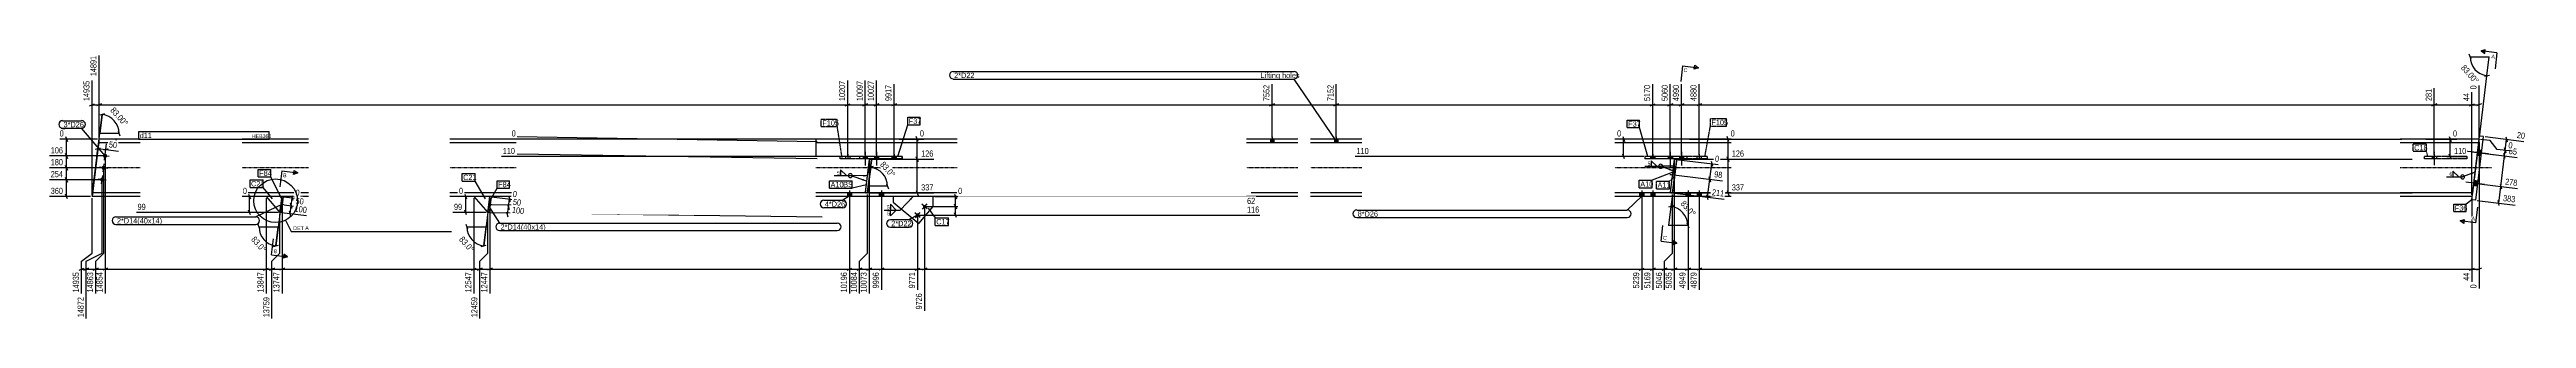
# Model space of a CAD drawing. Header units: millimetres. Extents: x 23 to 84434, y 8 to 4893.
# Drawn here: x 23 to 15521, y 23 to 1709 of the extents above; entities that cross this region are included whole.
import ezdxf

# ---------------------------------------------------------------- set-up
doc = ezdxf.new("R2010")
doc.units = ezdxf.units.MM
doc.linetypes.add('DXK_LINE_DOT2', pattern=[3.9198, 1.9599, -1.9599])
doc.linetypes.add('DXK_LINE_DOT3', pattern=[5.9187, 2.979, -0.9799, 0.9799, -0.9799])
for name, color, linetype in [('MÅLSÆTNING', 7, 'Continuous'), ('STÅL', 7, 'Continuous'), ('TEKST', 7, 'Continuous')]:
    doc.layers.add(name, color=color, linetype=linetype)
doc.styles.add('Arial', font='ARIAL.TTF', dxfattribs={"height": 0.2})
doc.styles.add('Arial Narrow', font='ARIALN.TTF', dxfattribs={"height": 0.2})

msp = doc.modelspace()

# ---------------------------------------------------------------- hatches: boundary and pattern name
at = {"layer": 'STÅL', "linetype": 'Continuous'}
for points in [[(7684, 1148), (7662, 1148), (7662, 1125), (7684, 1125)], [(8084, 1148), (8062, 1148), (8062, 1125), (8084, 1125)], [(349, 969, -1), (375, 966, -1)], [(358, 1044, -1), (384, 1040, -1)], [(5140, 1038), (5114, 1038), (5114, 1023), (5140, 1023)], [(5210, 1038), (5184, 1038), (5184, 1023), (5210, 1023)], [(5294, 1023), (5320, 1023), (5320, 1038), (5294, 1038)], [(10041, 1023), (10067, 1023), (10067, 1038), (10041, 1038)], [(10177, 1038), (10151, 1038), (10151, 1023), (10177, 1023)], [(10247, 1038), (10221, 1038), (10221, 1023), (10247, 1023)], [(15237, 1044), (15241, 1076), (15216, 1080), (15212, 1047)], [(15237, 1044), (15241, 1076), (15216, 1080), (15212, 1047)], [(340, 895, -1), (365, 892, -1)], [(5041, 810), (5015, 810), (5015, 788), (5041, 788)], [(5041, 810), (5015, 810), (5015, 788), (5041, 788)], [(5241, 810), (5215, 810), (5215, 788), (5241, 788)], [(5241, 810), (5215, 810), (5215, 788), (5241, 788)], [(9998, 810), (9972, 810), (9972, 788), (9998, 788)], [(9998, 810), (9972, 810), (9972, 788), (9998, 788)], [(10068, 810), (10042, 810), (10042, 788), (10068, 788)], [(10068, 810), (10042, 810), (10042, 788), (10068, 788)], [(10288, 810), (10262, 810), (10262, 788), (10288, 788)], [(10288, 810), (10262, 810), (10262, 788), (10288, 788)], [(10358, 810), (10332, 810), (10332, 788), (10358, 788)], [(10358, 810), (10332, 810), (10332, 788), (10358, 788)], [(15192, 888), (15188, 855), (15213, 852), (15217, 885)], [(15192, 888), (15188, 855), (15213, 852), (15217, 885)], [(1479, 717), (1484, 757), (1474, 758), (1469, 718)], [(1479, 717), (1484, 757), (1474, 758), (1469, 718)], [(2779, 717), (2784, 757), (2774, 758), (2769, 718)], [(2779, 717), (2784, 757), (2774, 758), (2769, 718)], [(5447, 663, -1), (5461, 680, -1)], [(5491, 717, -1), (5505, 733, -1)]]:
    msp.add_hatch(color=96, dxfattribs=at).paths.add_polyline_path(points)
at = {"layer": 'TEKST', "linetype": 'Continuous'}
for points in [[(10159, 984), (10184, 978), (10159, 971)], [(15173, 937), (15199, 940), (15178, 925)]]:
    msp.add_hatch(color=3, dxfattribs=at).paths.add_polyline_path(points)

# ---------------------------------------------------------------- linework, layer by layer
at = {"layer": 'MÅLSÆTNING', "color": 7, "linetype": 'Continuous'}
for p, q in [((15174, 1649), (15162, 1679)), ((15168, 1664), (15288, 1664)), ((15273, 1545), (15288, 1664)), ((289, 806), (289, 1515)), ((5017, 1040), (5017, 1515)), ((5127, 1048), (5127, 1515)), ((7672, 1158), (7672, 1491)), ((7672, 1158), (7672, 1491)), ((8073, 1158), (8073, 1491)), ((8073, 1158), (8073, 1491)), ((10054, 1040), (10054, 1491)), ((10164, 1040), (10164, 1491)), ((10234, 1048), (10234, 1491)), ((10344, 1048), (10344, 1491)), ((14944, 1048), (14944, 1467)), ((14944, 1048), (14944, 1467)), ((15226, 1157), (15273, 1545)), ((15258, 1541), (15289, 1549)), ((274, 1356), (304, 1368)), ((368, 1306), (337, 1297)), ((5002, 1356), (5032, 1368)), ((5112, 1356), (5142, 1368)), ((5182, 1356), (5212, 1368)), ((5197, 1362), (5307, 1362)), ((5322, 1368), (5292, 1356)), ((5322, 1368), (5292, 1356)), ((5307, 1362), (7672, 1362)), ((7687, 1368), (7657, 1356)), ((7657, 1356), (7687, 1368)), ((7672, 1362), (8073, 1362)), ((8088, 1368), (8058, 1356)), ((8058, 1356), (8088, 1368)), ((10039, 1356), (10069, 1368)), ((10149, 1356), (10179, 1368)), ((10219, 1356), (10249, 1368)), ((10234, 1362), (10344, 1362)), ((10359, 1368), (10329, 1356)), ((14959, 1368), (14929, 1356)), ((14929, 1356), (14959, 1368)), ((14944, 1362), (15180, 1362)), ((15165, 1356), (15195, 1368)), ((15165, 1356), (15195, 1368)), ((15180, 1362), (15224, 1362)), ((15239, 1368), (15209, 1356)), ((311, 1085), (342, 1093)), ((322, 1058), (331, 1124)), ((326, 1089), (376, 1083)), ((391, 1087), (360, 1079)), ((372, 1052), (380, 1118)), ((5033, 1148), (2915, 1148)), ((2950, 1163), (4826, 1133)), ((4820, 1038), (4820, 1148)), ((9998, 1148), (9831, 1148)), ((9866, 1163), (9878, 1133)), ((9872, 1038), (9872, 1148)), ((14891, 1148), (15085, 1148)), ((15038, 1163), (15050, 1133)), ((15044, 1038), (15044, 1148)), ((15294, 1139), (15234, 1146)), ((15294, 1139), (15234, 1146)), ((361, 1042), (24, 1042)), ((362, 433), (362, 958)), ((362, 433), (362, 958)), ((371, 1032), (371, 180)), ((5082, 1038), (2851, 1038)), ((4826, 1023), (2950, 1053)), ((5142, 820), (5161, 971)), ((5176, 975), (5145, 967)), ((5161, 971), (5146, 852)), ((5458, 1007), (5446, 1037)), ((5452, 810), (5452, 1022)), ((9998, 1038), (8193, 1038)), ((9878, 1023), (9866, 1053)), ((10199, 1022), (14805, 1022)), ((10411, 896), (10423, 993)), ((10419, 1009), (10427, 977)), ((10531, 1007), (10519, 1037)), ((10525, 810), (10525, 1022)), ((15023, 1038), (15149, 1038)), ((15050, 1023), (15038, 1053)), ((15217, 1063), (15463, 1033)), ((15360, 850), (15383, 1042)), ((15387, 1027), (15379, 1058)), ((343, 893), (24, 893)), ((279, 788), (24, 788)), ((123, 908), (135, 878)), ((135, 773), (123, 803)), ((129, 788), (129, 893)), ((289, 433), (289, 778)), ((353, 433), (353, 883)), ((353, 433), (353, 883)), ((1368, 788), (1233, 788)), ((1268, 803), (1280, 773)), ((1274, 688), (1274, 788)), ((1378, 778), (1378, 180)), ((1478, 778), (1478, 180)), ((1488, 786), (1582, 775)), ((1535, 730), (1541, 780)), ((1537, 795), (1545, 764)), ((2668, 788), (2585, 788)), ((2621, 803), (2633, 773)), ((2627, 688), (2627, 788)), ((2777, 778), (2740, 479)), ((2778, 778), (2778, 180)), ((2778, 778), (2778, 180)), ((2788, 786), (2942, 767)), ((2897, 788), (2905, 757)), ((5141, 433), (5141, 800)), ((5141, 433), (5141, 800)), ((5266, 852), (5146, 852)), ((5151, 810), (5557, 810)), ((5228, 778), (5228, 204)), ((5228, 778), (5228, 204)), ((5260, 867), (5272, 837)), ((5446, 825), (5458, 795)), ((5562, 788), (7533, 788)), ((5685, 803), (5697, 773)), ((5691, 725), (5691, 788)), ((10177, 800), (10168, 726)), ((10415, 880), (10407, 911)), ((10407, 911), (10415, 880)), ((10519, 825), (10531, 795)), ((15180, 778), (15180, 253)), ((15225, 867), (15464, 838)), ((15225, 867), (15464, 838)), ((15347, 747), (15360, 850)), ((15356, 866), (15364, 835)), ((15356, 866), (15364, 835)), ((1455, 688), (567, 688)), ((1280, 673), (1268, 703)), ((1465, 433), (1465, 678)), ((1475, 687), (1632, 668)), ((1491, 735), (1614, 720)), ((1533, 665), (1524, 696)), ((1539, 715), (1531, 746)), ((2756, 688), (2546, 688)), ((2633, 673), (2621, 703)), ((2776, 687), (4857, 660)), ((2782, 737), (4839, 713)), ((2893, 658), (2884, 689)), ((2899, 707), (2891, 738)), ((2895, 723), (2901, 772)), ((5454, 661), (5454, 204)), ((5464, 671), (7596, 671)), ((5498, 715), (5498, 72)), ((5498, 715), (5498, 72)), ((5508, 725), (7572, 725)), ((5697, 710), (5685, 740)), ((5697, 656), (5685, 686)), ((9985, 758), (9985, 204)), ((10184, 730), (10152, 722)), ((10168, 726), (10153, 607)), ((10267, 622), (10279, 592)), ((10345, 758), (10345, 204)), ((15213, 763), (15451, 734)), ((15351, 731), (15343, 763)), ((1340, 583), (1328, 613)), ((1334, 598), (1454, 598)), ((1424, 475), (1455, 483)), ((1440, 479), (1454, 598)), ((2641, 583), (2629, 613)), ((2635, 598), (2755, 598)), ((2724, 474), (2756, 483)), ((2740, 479), (2755, 598)), ((10273, 607), (10153, 607)), ((297, 327), (327, 339)), ((312, 383), (362, 433)), ((312, 180), (312, 383)), ((312, 333), (371, 333)), ((386, 339), (356, 327)), ((386, 339), (356, 327)), ((371, 333), (1378, 333)), ((1363, 327), (1393, 339)), ((1493, 339), (1463, 327)), ((2701, 327), (2731, 339)), ((2716, 333), (2778, 333)), ((2793, 339), (2763, 327)), ((2793, 339), (2763, 327)), ((5076, 327), (5106, 339)), ((5091, 383), (5141, 433)), ((5091, 180), (5091, 383)), ((5091, 333), (5152, 333)), ((5167, 339), (5137, 327)), ((5228, 333), (5454, 333)), ((5439, 327), (5469, 339)), ((5439, 327), (5469, 339)), ((5454, 333), (5498, 333)), ((5513, 339), (5483, 327)), ((5513, 339), (5483, 327)), ((10128, 204), (10128, 383)), ((10260, 327), (10290, 339)), ((10275, 333), (10345, 333)), ((10360, 339), (10330, 327)), ((10360, 339), (10330, 327)), ((10345, 333), (15180, 333)), ((15165, 327), (15195, 339))]:
    msp.add_line(p, q, dxfattribs=at)
for centre, start, end in [((15288, 1664), 180, 263), ((5146, 852), 0, 83), ((10153, 607), 0, 83), ((1454, 598), 180.0051, 263), ((2755, 598), 180, 263.0047)]:
    msp.add_arc(centre, 120, start, end, dxfattribs=at)
at = {"layer": 'STÅL', "color": 2, "linetype": 'Continuous'}
for p, q in [((327, 1098), (289, 788)), ((331, 1125), (327, 1098)), ((331, 1125), (333, 1148)), ((591, 1125), (331, 1125)), ((591, 1148), (333, 1148)), ((1643, 1148), (1228, 1148)), ((1643, 1125), (1228, 1125)), ((2943, 1148), (2528, 1148)), ((2943, 1125), (2528, 1125)), ((5702, 1148), (4817, 1148)), ((5702, 1125), (4817, 1125)), ((7833, 1148), (7512, 1148)), ((7833, 1125), (7512, 1125)), ((8233, 1148), (7912, 1148)), ((8233, 1125), (7912, 1125)), ((10544, 1148), (9817, 1148)), ((10544, 1125), (9817, 1125)), ((15224, 1148), (14730, 1148)), ((15222, 1125), (14730, 1125)), ((15178, 768), (15227, 1167)), ((15203, 765), (15252, 1164)), ((15222, 1125), (15224, 1148)), ((15252, 1164), (15227, 1167)), ((5092, 1038), (5092, 1023)), ((5357, 1038), (5092, 1038)), ((5357, 1023), (5092, 1023)), ((5152, 1022), (5126, 812)), ((5141, 810), (5167, 1020)), ((5142, 941), (5157, 939)), ((5167, 1020), (5152, 1022)), ((5357, 1023), (5357, 1038)), ((10004, 1038), (10004, 1023)), ((10269, 1038), (10004, 1038)), ((10269, 1023), (10004, 1023)), ((10189, 1022), (10163, 812)), ((10178, 810), (10204, 1020)), ((10179, 941), (10194, 939)), ((10204, 1020), (10189, 1022)), ((10269, 1023), (10269, 1038)), ((591, 788), (289, 788)), ((591, 810), (292, 810)), ((1643, 810), (1228, 810)), ((1643, 788), (1228, 788)), ((1378, 788), (1465, 688)), ((1465, 688), (1478, 788)), ((1475, 687), (1488, 786)), ((1488, 786), (1478, 788)), ((2943, 810), (2528, 810)), ((2943, 788), (2528, 788)), ((2678, 788), (2766, 688)), ((2766, 688), (2778, 788)), ((2776, 687), (2788, 786)), ((2788, 786), (2778, 788)), ((5702, 810), (4817, 810)), ((5702, 788), (4817, 788)), ((5126, 812), (5141, 810)), ((5302, 788), (5302, 752)), ((5552, 726), (5552, 788)), ((7833, 810), (7512, 810)), ((7833, 788), (7512, 788)), ((8233, 810), (7912, 810)), ((8233, 788), (7912, 788)), ((10544, 810), (9817, 810)), ((10544, 788), (9817, 788)), ((10163, 812), (10178, 810)), ((15183, 810), (14730, 810)), ((15180, 788), (14730, 788)), ((15183, 810), (15180, 788)), ((1475, 687), (1465, 688)), ((2776, 687), (2766, 688)), ((5302, 752), (5462, 619)), ((5462, 619), (5552, 726)), ((15203, 765), (15178, 768))]:
    msp.add_line(p, q, dxfattribs=at)
at = {"layer": 'STÅL', "color": 7, "linetype": 'DXK_LINE_DOT2'}
for p, q in [((331, 1125), (329, 1108)), ((333, 1148), (331, 1125)), ((441, 1125), (441, 1148)), ((15222, 1125), (15183, 810)), ((15224, 1148), (15222, 1125)), ((5357, 1038), (4967, 1038)), ((4967, 1038), (4967, 1023)), ((5357, 1023), (4967, 1023)), ((5152, 1022), (5126, 812)), ((5167, 1020), (5141, 810)), ((5157, 939), (5142, 941)), ((5152, 1022), (5167, 1020)), ((5357, 1038), (5357, 1023)), ((10394, 1038), (10004, 1038)), ((10004, 1038), (10004, 1023)), ((10394, 1023), (10004, 1023)), ((10189, 1022), (10163, 812)), ((10204, 1020), (10178, 810)), ((10194, 939), (10179, 941)), ((10189, 1022), (10204, 1020)), ((10394, 1038), (10394, 1023)), ((15147, 1038), (14880, 1038)), ((14880, 1038), (14880, 1023)), ((15147, 1023), (14880, 1023)), ((14937, 1038), (14937, 1023)), ((15147, 1038), (15147, 1023)), ((1478, 788), (1378, 788)), ((1465, 688), (1478, 788)), ((2778, 788), (2678, 788)), ((2766, 688), (2778, 788)), ((2778, 788), (2778, 788)), ((5126, 812), (5141, 810)), ((5552, 788), (5302, 788)), ((10163, 812), (10178, 810))]:
    msp.add_line(p, q, dxfattribs=at)
at = {"layer": 'STÅL', "color": 96, "linetype": 'Continuous'}
for p, q in [((7662, 1148), (7662, 1125)), ((7673, 1161), (7673, 1125)), ((7684, 1148), (7684, 1125)), ((8062, 1148), (8062, 1125)), ((8073, 1161), (8073, 1125)), ((8084, 1148), (8084, 1125)), ((387, 964), (336, 971)), ((397, 1039), (345, 1045)), ((359, 942), (365, 993)), ((368, 1016), (374, 1068)), ((5114, 1038), (5114, 1023)), ((5127, 1068), (5127, 983)), ((5140, 1038), (5140, 1023)), ((5184, 1038), (5184, 1023)), ((5197, 1068), (5197, 983)), ((5210, 1038), (5210, 1023)), ((5294, 1038), (5294, 1023)), ((5307, 1053), (5307, 1023)), ((5320, 1038), (5320, 1023)), ((10041, 1038), (10041, 1023)), ((10054, 1053), (10054, 1023)), ((10067, 1038), (10067, 1023)), ((10151, 1038), (10151, 1023)), ((10164, 1068), (10164, 983)), ((10177, 1038), (10177, 1023)), ((10221, 1038), (10221, 1023)), ((10234, 1068), (10234, 983)), ((10247, 1038), (10247, 1023)), ((15283, 1055), (15135, 1073)), ((15180, 1067), (15328, 1049)), ((15237, 1044), (15212, 1047)), ((15212, 1047), (15237, 1044)), ((15241, 1076), (15216, 1080)), ((15216, 1080), (15241, 1076)), ((378, 890), (327, 896)), ((349, 867), (356, 919)), ((5015, 810), (5015, 788)), ((5015, 810), (5015, 788)), ((5028, 825), (5028, 720)), ((5028, 825), (5028, 720)), ((5041, 810), (5041, 788)), ((5041, 810), (5041, 788)), ((5215, 810), (5215, 788)), ((5215, 810), (5215, 788)), ((5228, 825), (5228, 720)), ((5228, 825), (5228, 720)), ((5241, 810), (5241, 788)), ((5241, 810), (5241, 788)), ((9972, 810), (9972, 788)), ((9972, 810), (9972, 788)), ((9985, 825), (9985, 720)), ((9985, 825), (9985, 720)), ((9998, 810), (9998, 788)), ((9998, 810), (9998, 788)), ((10042, 810), (10042, 788)), ((10042, 810), (10042, 788)), ((10055, 825), (10055, 720)), ((10055, 825), (10055, 720)), ((10068, 810), (10068, 788)), ((10068, 810), (10068, 788)), ((10262, 810), (10262, 788)), ((10262, 810), (10262, 788)), ((10275, 825), (10275, 720)), ((10275, 825), (10275, 720)), ((10288, 810), (10288, 788)), ((10288, 810), (10288, 788)), ((10332, 810), (10332, 788)), ((10332, 810), (10332, 788)), ((10345, 825), (10345, 720)), ((10345, 825), (10345, 720)), ((10358, 810), (10358, 788)), ((10358, 810), (10358, 788)), ((15259, 863), (15141, 877)), ((15259, 863), (15141, 877)), ((15213, 852), (15188, 855)), ((15213, 852), (15188, 855)), ((15217, 885), (15192, 888)), ((15217, 885), (15192, 888)), ((1479, 717), (1469, 718)), ((1479, 717), (1469, 718)), ((1489, 736), (1472, 738)), ((1489, 736), (1472, 738)), ((1484, 757), (1474, 758)), ((1484, 757), (1474, 758)), ((2779, 717), (2769, 718)), ((2779, 717), (2769, 718)), ((2790, 736), (2772, 738)), ((2790, 736), (2772, 738)), ((2784, 757), (2774, 758)), ((2784, 757), (2774, 758)), ((5471, 657), (5437, 685)), ((5468, 688), (5440, 654)), ((5515, 711), (5482, 739)), ((5512, 742), (5484, 708))]:
    msp.add_line(p, q, dxfattribs=at)
at = {"layer": 'STÅL', "color": 7, "linetype": 'DXK_LINE_DOT3'}
for p, q in [((591, 968), (211, 968)), ((1643, 968), (1228, 968)), ((2943, 968), (2528, 968)), ((5702, 968), (4817, 968)), ((7833, 968), (7512, 968)), ((8233, 968), (7912, 968)), ((10544, 968), (9817, 968)), ((15302, 968), (14730, 968))]:
    msp.add_line(p, q, dxfattribs=at)
at = {"layer": 'STÅL', "color": 96, "linetype": 'DXK_LINE_DOT2'}
for p, q in [((5004, 1038), (5004, 1023)), ((5017, 1053), (5017, 1023)), ((5030, 1038), (5030, 1023)), ((5114, 1038), (5114, 1023)), ((5127, 1068), (5127, 983)), ((5140, 1038), (5140, 1023)), ((5184, 1038), (5184, 1023)), ((5197, 1068), (5197, 983)), ((5210, 1038), (5210, 1023)), ((5294, 1038), (5294, 1023)), ((5307, 1053), (5307, 1023)), ((5320, 1038), (5320, 1023)), ((10041, 1038), (10041, 1023)), ((10054, 1053), (10054, 1023)), ((10067, 1038), (10067, 1023)), ((10151, 1038), (10151, 1023)), ((10164, 1068), (10164, 983)), ((10177, 1038), (10177, 1023)), ((10179, 937), (10194, 936)), ((10221, 1038), (10221, 1023)), ((10234, 1068), (10234, 983)), ((10247, 1038), (10247, 1023)), ((10331, 1038), (10331, 1023)), ((10344, 1053), (10344, 1023)), ((10357, 1038), (10357, 1023)), ((14931, 1038), (14931, 1023)), ((14944, 1068), (14944, 983)), ((14957, 1038), (14957, 1023)), ((10162, 926), (10192, 923)), ((10176, 912), (10190, 910))]:
    msp.add_line(p, q, dxfattribs=at)

# ---------------------------------------------------------------- wipeouts: each hides what was drawn before it
at = {"color": 0}
msp.add_wipeout([(9889, 662), (9889, 697), (8208, 697), (8208, 662)], dxfattribs=at).dxf.layer = 'TEKST'

# ---------------------------------------------------------------- next in the draw order: wipeouts: each hides what was drawn before it
for points, layer in [([(15194, 1483), (15236, 1520), (15138, 1630), (15096, 1593)], 'MÅLSÆTNING'), ([(448, 1082), (455, 1137), (391, 1145), (384, 1089)], 'MÅLSÆTNING'), ([(5287, 895), (5329, 932), (5248, 1024), (5206, 987)], 'MÅLSÆTNING'), ([(10295, 650), (10337, 687), (10255, 779), (10213, 742)], 'MÅLSÆTNING'), ([(2653, 425), (2694, 463), (2613, 554), (2571, 517)], 'MÅLSÆTNING'), ([(15056, 914), (15056, 943), (15037, 943), (15037, 914)], 'TEKST'), ([(10044, 849), (10044, 884), (9976, 884), (9976, 849)], 'TEKST'), ([(5280, 706), (5280, 735), (5261, 735), (5261, 706)], 'TEKST'), ([(9889, 662), (9889, 697), (8208, 697), (8208, 662)], 'TEKST')]:
    msp.add_wipeout(points, dxfattribs=at).dxf.layer = layer
at = {"color": 0, "linetype": 'Continuous'}
for points in [[(7664, 1492), (7608, 1492), (7608, 1378), (7664, 1378)], [(10336, 1492), (10280, 1492), (10280, 1378), (10336, 1378)], [(2947, 1156), (2947, 1212), (2907, 1212), (2907, 1156)], [(9863, 1156), (9863, 1212), (9823, 1212), (9823, 1156)], [(14806, 1030), (14806, 1086), (10541, 1086), (10541, 1030)], [(15093, 1156), (15093, 1212), (15053, 1212), (15053, 1156)], [(15465, 1040), (15472, 1096), (15407, 1104), (15400, 1048)], [(112, 901), (112, 957), (23, 957), (23, 901)], [(1265, 796), (1265, 852), (598, 852), (598, 796)], [(1591, 782), (1598, 837), (1557, 842), (1551, 787)], [(2618, 796), (2618, 852), (2577, 852), (2577, 796)], [(2951, 774), (4822, 830), (2918, 835), (2911, 779)], [(5558, 818), (5558, 874), (5469, 874), (5469, 818)], [(7541, 796), (7541, 852), (5700, 852), (5700, 796)], [(15465, 846), (15472, 901), (15384, 912), (15377, 856)], [(1370, 317), (1314, 317), (1314, 179), (1370, 179)], [(15172, 317), (15116, 317), (15116, 252), (15172, 252)], [(5490, 185), (5434, 185), (5434, 72), (5490, 72)]]:
    msp.add_wipeout(points, dxfattribs=at).dxf.layer = 'MÅLSÆTNING'

# ---------------------------------------------------------------- next in the draw order: hatches: boundary and pattern name
at = {"layer": 'TEKST', "linetype": 'Continuous'}
msp.add_hatch(color=3, dxfattribs=at).paths.add_polyline_path([(5405, 774), (5427, 788), (5414, 765)])

# ---------------------------------------------------------------- next in the draw order: linework, layer by layer
at = {"layer": 'MÅLSÆTNING', "color": 7, "linetype": 'Continuous'}
for p, q in [((5197, 1048), (5197, 1515)), ((5307, 1040), (5307, 1491)), ((5307, 1040), (5307, 1491)), ((10234, 1048), (10234, 1491)), ((10344, 1048), (10344, 1491)), ((290, 797), (352, 1302)), ((352, 1302), (338, 1183)), ((10164, 1362), (10234, 1362)), ((10249, 1368), (10219, 1356)), ((10359, 1368), (10329, 1356)), ((10344, 1362), (14944, 1362)), ((458, 1183), (338, 1183)), ((452, 1198), (464, 1168)), ((10285, 1148), (14742, 1148)), ((10531, 1133), (10519, 1163)), ((10525, 1022), (10525, 1148)), ((15338, 1083), (15294, 1139)), ((15383, 1093), (15392, 1062)), ((352, 968), (24, 968)), ((352, 968), (24, 968)), ((123, 1057), (135, 1027)), ((135, 953), (123, 983)), ((129, 968), (129, 1042)), ((371, 1032), (371, 180)), ((376, 1083), (454, 1073)), ((376, 1083), (454, 1073)), ((5152, 1013), (5152, 180)), ((5162, 1022), (5557, 1022)), ((10189, 1012), (10189, 204)), ((10199, 1022), (14805, 1022)), ((10199, 1020), (10464, 988)), ((10519, 1037), (10531, 1007)), ((15217, 1063), (15463, 1033)), ((15429, 1072), (15338, 1083)), ((15387, 1027), (15379, 1058)), ((15383, 1042), (15388, 1077)), ((10178, 433), (10178, 800)), ((10178, 433), (10178, 800)), ((10188, 810), (14805, 810)), ((10401, 768), (10393, 799)), ((10397, 783), (10411, 896)), ((15180, 778), (15180, 253)), ((1491, 735), (1614, 720)), ((1529, 681), (1535, 730)), ((1531, 746), (1539, 715)), ((2766, 433), (2766, 678)), ((2766, 433), (2766, 678)), ((2782, 737), (4839, 713)), ((2889, 673), (2895, 723)), ((2891, 738), (2899, 707)), ((5454, 661), (5454, 204)), ((5508, 725), (7572, 725)), ((5685, 740), (5697, 710)), ((5691, 671), (5691, 725)), ((10275, 758), (10275, 204)), ((1400, 327), (1430, 339)), ((1415, 383), (1465, 433)), ((1415, 24), (1415, 383)), ((1415, 333), (1478, 333)), ((2716, 383), (2766, 433)), ((2716, 24), (2716, 383)), ((15165, 327), (15195, 339)), ((15180, 333), (15224, 333)), ((15239, 339), (15209, 327))]:
    msp.add_line(p, q, dxfattribs=at)
msp.add_arc((338, 1183), 120, 0, 83.0002, dxfattribs=at)
at = {"layer": 'TEKST', "color": 3, "linetype": 'Continuous'}
for p, q in [((15097, 911), (15061, 947)), ((15061, 947), (15061, 911)), ((15199, 940), (15121, 911)), ((15021, 911), (15121, 911)), ((15061, 911), (15097, 911)), ((5321, 703), (5286, 739)), ((5286, 739), (5286, 703)), ((5286, 703), (5321, 703)), ((1536, 568), (2538, 568))]:
    msp.add_line(p, q, dxfattribs=at)
at = {"layer": 'TEKST', "color": 7, "linetype": 'Continuous'}
for p, q in [((8202, 703), (9895, 703)), ((8202, 656), (9895, 656))]:
    msp.add_line(p, q, dxfattribs=at)
at = {"layer": 'TEKST', "color": 3, "linetype": 'Continuous'}
for start, end in [(90, 270), (270, 90)]:
    msp.add_arc((15121, 911), 12.5, start, end, dxfattribs=at)
at = {"layer": 'TEKST', "color": 7, "linetype": 'Continuous'}
for centre, start, end in [((8202, 680), 90, 270), ((9895, 680), 270, 90)]:
    msp.add_arc(centre, 23.5, start, end, dxfattribs=at)

# ---------------------------------------------------------------- next in the draw order: texts
at = {"layer": 'MÅLSÆTNING', "color": 3, "style": 'Arial Narrow'}
for s, rotation, p in [('83.00°', -48.5009, (15108, 1592)), ('50', -7.0015, (393, 1096)), ('83.0°', -48.5009, (5217, 986)), ('83.0°', -48.5009, (10225, 741)), ('83.0°', -48.4951, (2583, 517))]:
    msp.add_text(s, height=38.2, rotation=rotation, dxfattribs=at).set_placement(p)
at = {"layer": 'MÅLSÆTNING', "color": 3, "linetype": 'Continuous', "style": 'Arial Narrow'}
for s, rotation, p in [('7552', 90.0002, (7656, 1386)), ('4880', 90.0002, (10328, 1386)), ('85', -7.0015, (15409, 1055)), ('0', -7.0015, (1560, 794)), ('0', -7.0015, (2920, 786)), ('13847', 90.0002, (1362, 187)), ('9726', 90.0002, (5482, 80)), ('44', 90.0002, (15164, 260))]:
    msp.add_text(s, height=38.2, rotation=rotation, dxfattribs=at).set_placement(p)
for s, p in [('126', (10549, 1038)), ('337', (5477, 826)), ('0', (5708, 804))]:
    msp.add_text(s, height=38.2, dxfattribs=at).set_placement(p)
at = {"layer": 'TEKST', "color": 3, "style": 'Arial Narrow'}
for s, height, p in [('6', 23.9, (15039, 916)), ('8*D26', 33.4, (8208, 662))]:
    msp.add_text(s, height=height, dxfattribs=at).set_placement(p)

# ---------------------------------------------------------------- next in the draw order: wipeouts: each hides what was drawn before it
at = {"color": 0, "linetype": 'Continuous'}
for points, layer in [([(2940, 1046), (2940, 1102), (2851, 1102), (2851, 1046)], 'MÅLSÆTNING'), ([(9856, 1046), (9856, 1102), (8193, 1102), (8193, 1046)], 'MÅLSÆTNING'), ([(112, 796), (112, 852), (23, 852), (23, 796)], 'MÅLSÆTNING'), ([(15453, 742), (15459, 798), (15371, 808), (15364, 753)], 'MÅLSÆTNING'), ([(1258, 696), (1258, 752), (566, 752), (566, 696)], 'MÅLSÆTNING'), ([(2610, 696), (2610, 752), (2546, 752), (2546, 696)], 'MÅLSÆTNING'), ([(15322, 1652), (15325, 1676), (15303, 1679), (15300, 1654)], 'TEKST')]:
    msp.add_wipeout(points, dxfattribs=at).dxf.layer = layer
at = {"color": 0}
msp.add_wipeout([(10044, 849), (10044, 884), (9976, 884), (9976, 849)], dxfattribs=at).dxf.layer = 'TEKST'

# ---------------------------------------------------------------- next in the draw order: hatches: boundary and pattern name
at = {"layer": 'TEKST', "linetype": 'Continuous'}
msp.add_hatch(color=30, dxfattribs=at).paths.add_polyline_path([(15262, 1697), (15260, 1684), (15237, 1700)])

# ---------------------------------------------------------------- next in the draw order: linework, layer by layer
at = {"layer": 'MÅLSÆTNING', "color": 7, "linetype": 'Continuous'}
for p, q in [((129, 893), (129, 968)), ((343, 893), (24, 893)), ((135, 878), (123, 908))]:
    msp.add_line(p, q, dxfattribs=at)
at = {"layer": 'TEKST', "color": 30, "linetype": 'Continuous'}
for p, q in [((15237, 1700), (15263, 1709)), ((15260, 1684), (15263, 1709)), ((15237, 1700), (15260, 1684))]:
    msp.add_line(p, q, dxfattribs=at)
at = {"layer": 'TEKST', "color": 7, "linetype": 'Continuous'}
for p, q in [((15336, 1688), (15237, 1700)), ((15336, 1688), (15324, 1588)), ((10179, 941), (10050, 890)), ((9985, 789), (9895, 703)), ((9970, 890), (10050, 890)), ((9970, 843), (9970, 890)), ((9970, 843), (10050, 843)), ((10050, 843), (10050, 890))]:
    msp.add_line(p, q, dxfattribs=at)

# ---------------------------------------------------------------- next in the draw order: texts
at = {"layer": 'MÅLSÆTNING', "color": 3, "linetype": 'Continuous', "style": 'Arial Narrow'}
for s, p in [('110', (2859, 1054)), ('0', (2915, 1164)), ('110', (8201, 1054)), ('0', (9831, 1164)), ('254', (31, 909)), ('360', (31, 804)), ('0', (1233, 804)), ('0', (2585, 804)), ('99', (574, 704)), ('99', (2554, 704))]:
    msp.add_text(s, height=38.2, dxfattribs=at).set_placement(p)
for s, p in [('383', (15373, 760)), ('278', (15386, 863))]:
    msp.add_text(s, height=38.2, rotation=-7.0015, dxfattribs=at).set_placement(p)
at = {"layer": 'TEKST', "color": 3, "linetype": 'Continuous', "style": 'Arial'}
msp.add_text('A', height=23.9, rotation=-7.0015, dxfattribs=at).set_placement((15300, 1654))
at = {"layer": 'TEKST', "color": 3, "style": 'Arial Narrow'}
msp.add_text('A10', height=33.4, dxfattribs=at).set_placement((9976, 849))

# ---------------------------------------------------------------- next in the draw order: wipeouts: each hides what was drawn before it
at = {"color": 0, "linetype": 'Continuous'}
for points, layer in [([(5299, 1492), (5243, 1492), (5243, 1378), (5299, 1378)], 'MÅLSÆTNING'), ([(10226, 1492), (10170, 1492), (10170, 1378), (10226, 1378)], 'MÅLSÆTNING'), ([(14936, 1467), (14880, 1467), (14880, 1378), (14936, 1378)], 'MÅLSÆTNING'), ([(112, 1050), (112, 1106), (23, 1106), (23, 1050)], 'MÅLSÆTNING'), ([(5558, 1030), (5558, 1086), (5469, 1086), (5469, 1030)], 'MÅLSÆTNING'), ([(14750, 1156), (14750, 1212), (10534, 1212), (10534, 1156)], 'MÅLSÆTNING'), ([(15149, 1046), (15149, 1102), (15060, 1102), (15060, 1046)], 'MÅLSÆTNING'), ([(15438, 1079), (15444, 1135), (15404, 1140), (15397, 1084)], 'MÅLSÆTNING'), ([(1616, 728), (1623, 784), (1559, 792), (1552, 736)], 'MÅLSÆTNING'), ([(4840, 721), (4847, 776), (2919, 784), (2912, 729)], 'MÅLSÆTNING'), ([(7572, 733), (7572, 789), (5708, 789), (5708, 733)], 'MÅLSÆTNING'), ([(14806, 818), (14806, 874), (10541, 874), (10541, 818)], 'MÅLSÆTNING'), ([(363, 317), (307, 317), (307, 179), (363, 179)], 'MÅLSÆTNING'), ([(1470, 317), (1414, 317), (1414, 179), (1470, 179)], 'MÅLSÆTNING'), ([(5144, 317), (5088, 317), (5088, 179), (5144, 179)], 'MÅLSÆTNING'), ([(5280, 668), (5280, 697), (5261, 697), (5261, 668)], 'TEKST')]:
    msp.add_wipeout(points, dxfattribs=at).dxf.layer = layer
at = {"color": 0}
for points, layer in [([(487, 1217), (529, 1254), (432, 1364), (390, 1327)], 'MÅLSÆTNING'), ([(7589, 1530), (7589, 1565), (5683, 1565), (5683, 1530)], 'TEKST')]:
    msp.add_wipeout(points, dxfattribs=at).dxf.layer = layer

# ---------------------------------------------------------------- next in the draw order: linework, layer by layer
at = {"layer": 'MÅLSÆTNING', "color": 7, "linetype": 'Continuous'}
for p, q in [((333, 1158), (333, 1671)), ((333, 1158), (333, 1671)), ((5197, 1048), (5197, 1515)), ((10164, 1040), (10164, 1491)), ((15180, 798), (15180, 1442)), ((15224, 1158), (15224, 1483)), ((289, 1362), (333, 1362)), ((348, 1368), (318, 1356)), ((348, 1368), (318, 1356)), ((5127, 1362), (5197, 1362)), ((5212, 1368), (5182, 1356)), ((10054, 1362), (10164, 1362)), ((10179, 1368), (10149, 1356)), ((323, 1148), (87, 1148)), ((123, 1163), (135, 1133)), ((129, 1042), (129, 1148)), ((5339, 1148), (5494, 1148)), ((5458, 1133), (5446, 1163)), ((5452, 1022), (5452, 1148)), ((15224, 1129), (15224, 212)), ((15262, 1163), (15505, 1133)), ((15338, 1083), (15294, 1139)), ((15392, 1062), (15383, 1093)), ((15388, 1077), (15396, 1147)), ((15392, 1162), (15400, 1131)), ((361, 1042), (24, 1042)), ((135, 1027), (123, 1057)), ((123, 983), (135, 953)), ((5152, 1013), (5152, 180)), ((5162, 1022), (5557, 1022)), ((5446, 1037), (5458, 1007)), ((15429, 1072), (15338, 1083)), ((10173, 811), (10501, 771)), ((10187, 923), (10491, 886)), ((5028, 758), (5028, 180)), ((238, 327), (268, 339)), ((253, 383), (353, 433)), ((253, 24), (253, 383)), ((253, 333), (312, 333)), ((327, 339), (297, 327)), ((312, 383), (362, 433)), ((312, 180), (312, 383)), ((1363, 327), (1393, 339)), ((1378, 333), (1415, 333)), ((1430, 339), (1400, 327)), ((1493, 339), (1463, 327)), ((5013, 327), (5043, 339)), ((5137, 327), (5167, 339)), ((5152, 333), (5228, 333)), ((5243, 339), (5213, 327)), ((5243, 339), (5213, 327))]:
    msp.add_line(p, q, dxfattribs=at)
at = {"layer": 'TEKST', "color": 3, "linetype": 'Continuous'}
for p, q in [((5427, 788), (5346, 703)), ((5246, 703), (5346, 703)), ((5286, 703), (5321, 703)), ((5321, 703), (5286, 667)), ((5286, 667), (5286, 703))]:
    msp.add_line(p, q, dxfattribs=at)

# ---------------------------------------------------------------- next in the draw order: texts
at = {"layer": 'MÅLSÆTNING', "color": 3, "linetype": 'Continuous', "style": 'Arial Narrow'}
for s, rotation, p in [('9917', 90.0002, (5291, 1386)), ('4990', 90.0002, (10218, 1386)), ('281', 90.0002, (14928, 1386)), ('0', -7.0015, (15406, 1091)), ('14854', 90.0002, (355, 187)), ('13747', 90.0002, (1462, 187)), ('10073', 90.0002, (5136, 187))]:
    msp.add_text(s, height=38.2, rotation=rotation, dxfattribs=at).set_placement(p)
at = {"layer": 'MÅLSÆTNING', "color": 3, "style": 'Arial Narrow'}
msp.add_text('83.00°', height=38.2, rotation=-48.5009, dxfattribs=at).set_placement((401, 1326))
at = {"layer": 'MÅLSÆTNING', "color": 3, "linetype": 'Continuous', "style": 'Arial Narrow'}
for s, p in [('106', (31, 1058)), ('0', (10542, 1164)), ('0', (15061, 1164)), ('110', (15068, 1054)), ('126', (5477, 1038)), ('337', (10549, 826))]:
    msp.add_text(s, height=38.2, dxfattribs=at).set_placement(p)
at = {"layer": 'TEKST', "color": 3, "style": 'Arial Narrow'}
msp.add_text('5', height=23.9, dxfattribs=at).set_placement((5263, 708))
at = {"layer": 'TEKST', "color": 3, "linetype": 'Continuous', "style": 'Arial Narrow'}
msp.add_text('5', height=23.9, dxfattribs=at).set_placement((5263, 670))

# ---------------------------------------------------------------- next in the draw order: wipeouts: each hides what was drawn before it
at = {"color": 0, "linetype": 'Continuous'}
for points, layer in [([(1634, 676), (1641, 731), (1553, 742), (1546, 686)], 'MÅLSÆTNING'), ([(4858, 668), (4865, 724), (2913, 735), (2906, 679)], 'MÅLSÆTNING'), ([(7597, 679), (7597, 735), (5708, 735), (5708, 679)], 'MÅLSÆTNING'), ([(10270, 1566), (10273, 1590), (10249, 1593), (10246, 1569)], 'TEKST')]:
    msp.add_wipeout(points, dxfattribs=at).dxf.layer = layer
at = {"color": 0}
for points in [[(7589, 1530), (7589, 1565), (5683, 1565), (5683, 1530)], [(9966, 1226), (9966, 1261), (9900, 1261), (9900, 1226)], [(14889, 1077), (14889, 1112), (14818, 1112), (14818, 1077)], [(2681, 891), (2681, 926), (2611, 926), (2611, 891)], [(4978, 846), (4978, 881), (4910, 881), (4910, 846)]]:
    msp.add_wipeout(points, dxfattribs=at).dxf.layer = 'TEKST'

# ---------------------------------------------------------------- next in the draw order: hatches: boundary and pattern name
at = {"layer": 'TEKST', "linetype": 'Continuous'}
msp.add_hatch(color=30, dxfattribs=at).paths.add_polyline_path([(10314, 1586), (10315, 1598), (10340, 1595)])

# ---------------------------------------------------------------- next in the draw order: linework, layer by layer
at = {"layer": 'MÅLSÆTNING', "color": 7, "linetype": 'Continuous'}
msp.add_line((1476, 778), (1440, 479), dxfattribs=at)
at = {"layer": 'TEKST', "color": 7, "linetype": 'Continuous'}
msp.add_line((10241, 1607), (10340, 1595), dxfattribs=at)
at = {"layer": 'TEKST', "color": 30, "linetype": 'Continuous'}
for p, q in [((10314, 1586), (10317, 1610)), ((10340, 1595), (10314, 1586)), ((10317, 1610), (10340, 1595))]:
    msp.add_line(p, q, dxfattribs=at)
at = {"layer": 'TEKST', "color": 7, "linetype": 'Continuous'}
msp.add_arc((5677, 1548), 23.5, 90, 270, dxfattribs=at)

# ---------------------------------------------------------------- next in the draw order: texts
at = {"layer": 'MÅLSÆTNING', "color": 3, "linetype": 'Continuous', "style": 'Arial Narrow'}
for s, p in [('50', (1561, 743)), ('100', (1555, 693)), ('100', (2915, 686)), ('50', (2921, 736))]:
    msp.add_text(s, height=38.2, rotation=-7.0015, dxfattribs=at).set_placement(p)
for s, p in [('62', (7516, 741)), ('116', (7516, 687))]:
    msp.add_text(s, height=38.2, dxfattribs=at).set_placement(p)
at = {"layer": 'TEKST', "color": 3, "style": 'Arial Narrow'}
msp.add_text('2*D22', height=33.4, dxfattribs=at).set_placement((5683, 1530))
at = {"layer": 'TEKST', "color": 3, "linetype": 'Continuous', "style": 'Arial'}
msp.add_text('C', height=23.9, rotation=-7.0015, dxfattribs=at).set_placement((10246, 1569))

# ---------------------------------------------------------------- next in the draw order: wipeouts: each hides what was drawn before it
at = {"color": 0, "linetype": 'Continuous'}
for points in [[(325, 1672), (269, 1672), (269, 1534), (325, 1534)], [(5189, 1516), (5133, 1516), (5133, 1378), (5189, 1378)], [(10156, 1492), (10100, 1492), (10100, 1378), (10156, 1378)], [(15216, 1491), (15160, 1491), (15160, 1451), (15216, 1451)], [(120, 1156), (120, 1212), (79, 1212), (79, 1156)], [(5502, 1156), (5502, 1212), (5461, 1212), (5461, 1156)], [(15514, 1140), (15521, 1196), (15456, 1204), (15450, 1148)], [(112, 976), (112, 1032), (23, 1032), (23, 976)], [(10473, 995), (10480, 1050), (10440, 1055), (10433, 1000)], [(304, 317), (248, 317), (248, 179), (304, 179)], [(5220, 317), (5164, 317), (5164, 204), (5220, 204)], [(15216, 244), (15160, 244), (15160, 204), (15216, 204)]]:
    msp.add_wipeout(points, dxfattribs=at).dxf.layer = 'MÅLSÆTNING'
at = {"color": 0}
for points in [[(7804, 1530), (7804, 1565), (7600, 1565), (7600, 1530)], [(9966, 1226), (9966, 1261), (9900, 1261), (9900, 1226)], [(10509, 1235), (10509, 1270), (10421, 1270), (10421, 1235)], [(1278, 1154), (1278, 1189), (587, 1189), (587, 1154)], [(14889, 1077), (14889, 1112), (14818, 1112), (14818, 1077)], [(2681, 891), (2681, 926), (2611, 926), (2611, 891)], [(4978, 846), (4978, 881), (4910, 881), (4910, 846)], [(5396, 602), (5396, 637), (5290, 637), (5290, 602)], [(5642, 613), (5642, 648), (5571, 648), (5571, 613)]]:
    msp.add_wipeout(points, dxfattribs=at).dxf.layer = 'TEKST'

# ---------------------------------------------------------------- next in the draw order: linework, layer by layer
at = {"layer": 'MÅLSÆTNING', "color": 7, "linetype": 'Continuous'}
for p, q in [((5127, 1048), (5127, 1515)), ((10054, 1040), (10054, 1491)), ((15180, 798), (15180, 1442)), ((5017, 1362), (5127, 1362)), ((5142, 1368), (5112, 1356)), ((8073, 1362), (10054, 1362)), ((10039, 1356), (10069, 1368)), ((10187, 923), (10491, 886)), ((208, 327), (238, 339)), ((223, 383), (289, 433)), ((223, 180), (223, 383)), ((223, 333), (253, 333)), ((268, 339), (238, 327)), ((253, 383), (353, 433)), ((253, 24), (253, 383)), ((5028, 333), (5091, 333)), ((5106, 339), (5076, 327)), ((5091, 383), (5141, 433)), ((5091, 180), (5091, 383))]:
    msp.add_line(p, q, dxfattribs=at)
at = {"layer": 'TEKST', "color": 7, "linetype": 'Continuous'}
for p, q in [((10241, 1607), (10229, 1508)), ((9894, 1267), (9972, 1267)), ((9894, 1220), (9894, 1267)), ((9972, 1220), (9972, 1267)), ((9894, 1220), (9972, 1220)), ((10023, 1038), (9972, 1220)), ((2605, 932), (2687, 932)), ((2605, 885), (2605, 932)), ((2687, 885), (2687, 932)), ((2605, 885), (2687, 885)), ((2751, 773), (2687, 885)), ((4904, 840), (4904, 887))]:
    msp.add_line(p, q, dxfattribs=at)
at = {"layer": 'TEKST', "color": 7, "linetype": 'DXK_LINE_DOT2'}
for p, q in [((14812, 1118), (14895, 1118)), ((14812, 1071), (14812, 1118)), ((14895, 1071), (14895, 1118)), ((14812, 1071), (14895, 1071)), ((14904, 1038), (14895, 1071))]:
    msp.add_line(p, q, dxfattribs=at)

# ---------------------------------------------------------------- next in the draw order: texts
at = {"layer": 'MÅLSÆTNING', "color": 3, "linetype": 'Continuous', "style": 'Arial Narrow'}
for s, rotation, p in [('10027', 90.0002, (5181, 1386)), ('5060', 90.0002, (10148, 1386)), ('0', 90.0002, (15208, 1459)), ('20', -7.0015, (15459, 1155)), ('0', -7.0015, (10442, 1007)), ('14863', 90.0002, (296, 187)), ('9996', 90.0002, (5212, 212)), ('0', 90.0002, (15208, 212))]:
    msp.add_text(s, height=38.2, rotation=rotation, dxfattribs=at).set_placement(p)
for s, p in [('0', (87, 1164)), ('0', (5469, 1164)), ('180', (31, 984))]:
    msp.add_text(s, height=38.2, dxfattribs=at).set_placement(p)
at = {"layer": 'TEKST', "color": 3, "style": 'Arial Narrow'}
for s, p in [('F37', (9900, 1226)), ('C18', (14818, 1077)), ('C21', (2611, 891))]:
    msp.add_text(s, height=33.4, dxfattribs=at).set_placement(p)

# ---------------------------------------------------------------- next in the draw order: wipeouts: each hides what was drawn before it
at = {"color": 0}
for points, layer in [([(1352, 426), (1394, 463), (1313, 555), (1271, 518)], 'MÅLSÆTNING'), ([(7804, 1530), (7804, 1565), (7600, 1565), (7600, 1530)], 'TEKST'), ([(10509, 1235), (10509, 1270), (10421, 1270), (10421, 1235)], 'TEKST'), ([(1278, 1154), (1278, 1189), (587, 1189), (587, 1154)], 'TEKST'), ([(2896, 846), (2896, 881), (2830, 881), (2830, 846)], 'TEKST'), ([(5040, 846), (5040, 881), (4989, 881), (4989, 846)], 'TEKST'), ([(5396, 602), (5396, 637), (5290, 637), (5290, 602)], 'TEKST'), ([(5642, 613), (5642, 648), (5571, 648), (5571, 613)], 'TEKST'), ([(4946, 580), (4946, 615), (2845, 615), (2845, 580)], 'TEKST')]:
    msp.add_wipeout(points, dxfattribs=at).dxf.layer = layer

# ---------------------------------------------------------------- next in the draw order: linework, layer by layer
at = {"layer": 'MÅLSÆTNING', "color": 7, "linetype": 'Continuous'}
for p, q in [((1378, 778), (1378, 180)), ((1465, 433), (1465, 678)), ((1415, 383), (1465, 433)), ((1415, 24), (1415, 383))]:
    msp.add_line(p, q, dxfattribs=at)
at = {"layer": 'TEKST', "color": 7, "linetype": 'Continuous'}
for p, q in [((5677, 1571), (7810, 1571)), ((5677, 1524), (7810, 1524)), ((581, 1148), (581, 1195)), ((5284, 643), (5402, 643)), ((5454, 671), (5402, 643)), ((5521, 714), (5565, 654)), ((5565, 654), (5648, 654)), ((5565, 607), (5565, 654)), ((5648, 607), (5648, 654)), ((5284, 596), (5402, 596)), ((5565, 607), (5648, 607))]:
    msp.add_line(p, q, dxfattribs=at)
at = {"layer": 'TEKST', "color": 7, "linetype": 'DXK_LINE_DOT2'}
for p, q in [((10415, 1276), (10515, 1276)), ((10415, 1229), (10415, 1276)), ((10515, 1229), (10515, 1276)), ((10380, 1038), (10415, 1229)), ((10415, 1229), (10515, 1229))]:
    msp.add_line(p, q, dxfattribs=at)
at = {"layer": 'TEKST', "color": 7, "linetype": 'Continuous'}
for centre, start, end in [((7810, 1548), 270, 90), ((5284, 619), 90, 270), ((5402, 619), 270, 90)]:
    msp.add_arc(centre, 23.5, start, end, dxfattribs=at)

# ---------------------------------------------------------------- next in the draw order: texts
at = {"layer": 'MÅLSÆTNING', "color": 3, "style": 'Arial Narrow'}
msp.add_text('83.0°', height=38.2, rotation=-48.4951, dxfattribs=at).set_placement((1282, 517))
at = {"layer": 'TEKST', "color": 3, "style": 'Arial Narrow'}
for s, p in [('Lifting holes', (7600, 1530)), ('F105', (10421, 1235)), ('d11', (587, 1154)), ('2*D22', (5290, 602)), ('C17', (5571, 613))]:
    msp.add_text(s, height=33.4, dxfattribs=at).set_placement(p)

# ---------------------------------------------------------------- next in the draw order: wipeouts: each hides what was drawn before it
at = {"color": 0, "linetype": 'Continuous'}
for points in [[(5119, 1516), (5063, 1516), (5063, 1378), (5119, 1378)], [(8065, 1492), (8009, 1492), (8009, 1378), (8065, 1378)], [(10046, 1492), (9990, 1492), (9990, 1378), (10046, 1378)], [(15172, 1443), (15116, 1443), (15116, 1378), (15172, 1378)], [(10492, 894), (10499, 949), (10435, 957), (10428, 902)], [(5083, 317), (5027, 317), (5027, 179), (5083, 179)], [(245, 161), (189, 161), (189, 23), (245, 23)]]:
    msp.add_wipeout(points, dxfattribs=at).dxf.layer = 'MÅLSÆTNING'
at = {"color": 0}
for points in [[(218, 1222), (218, 1257), (111, 1257), (111, 1222)], [(5465, 1244), (5465, 1279), (5399, 1279), (5399, 1244)], [(1391, 1154), (1391, 1179), (1289, 1179), (1289, 1154)], [(10039, 980), (10039, 1009), (10020, 1009), (10020, 980)], [(2896, 846), (2896, 881), (2830, 881), (2830, 846)], [(5040, 846), (5040, 881), (4989, 881), (4989, 846)], [(15138, 699), (15138, 734), (15072, 734), (15072, 699)], [(4946, 580), (4946, 615), (2845, 615), (2845, 580)]]:
    msp.add_wipeout(points, dxfattribs=at).dxf.layer = 'TEKST'

# ---------------------------------------------------------------- next in the draw order: hatches: boundary and pattern name
at = {"layer": 'TEKST', "linetype": 'Continuous'}
for points in [[(5113, 899), (5135, 885), (5109, 887)], [(5114, 924), (5139, 917), (5114, 912)]]:
    msp.add_hatch(color=3, dxfattribs=at).paths.add_polyline_path(points)

# ---------------------------------------------------------------- next in the draw order: linework, layer by layer
at = {"layer": 'MÅLSÆTNING', "color": 7, "linetype": 'Continuous'}
for p, q in [((5017, 1040), (5017, 1515)), ((333, 1362), (5017, 1362)), ((5002, 1356), (5032, 1368)), ((5028, 758), (5028, 180)), ((2778, 333), (5028, 333)), ((5013, 327), (5043, 339))]:
    msp.add_line(p, q, dxfattribs=at)
at = {"layer": 'TEKST', "color": 7, "linetype": 'Continuous'}
for p, q in [((8073, 1136), (7810, 1524)), ((2783, 767), (2824, 840)), ((2824, 887), (2902, 887)), ((2824, 840), (2824, 887)), ((2824, 840), (2902, 840)), ((2902, 840), (2902, 887)), ((4904, 887), (5046, 887)), ((4904, 840), (5046, 840)), ((5046, 840), (5046, 887)), ((5134, 861), (5046, 840)), ((2775, 720), (2839, 621)), ((2839, 621), (4952, 621)), ((2839, 574), (4952, 574))]:
    msp.add_line(p, q, dxfattribs=at)
at = {"layer": 'TEKST', "color": 3, "linetype": 'Continuous'}
for p, q in [((10004, 977), (10104, 977)), ((10080, 977), (10044, 1012)), ((10044, 1012), (10044, 977)), ((10044, 977), (10080, 977)), ((10184, 978), (10104, 977))]:
    msp.add_line(p, q, dxfattribs=at)
for start, end in [(90, 270), (270, 90)]:
    msp.add_arc((10104, 977), 12.5, start, end, dxfattribs=at)
at = {"layer": 'TEKST', "color": 7, "linetype": 'Continuous'}
for centre, start, end in [((2839, 598), 90, 270), ((4952, 598), 270, 90)]:
    msp.add_arc(centre, 23.5, start, end, dxfattribs=at)

# ---------------------------------------------------------------- next in the draw order: texts
at = {"layer": 'MÅLSÆTNING', "color": 3, "linetype": 'Continuous', "style": 'Arial Narrow'}
for s, p in [('10097', (5111, 1386)), ('7152', (8057, 1386)), ('5170', (10038, 1386)), ('44', (15164, 1386)), ('10084', (5075, 187))]:
    msp.add_text(s, height=38.2, rotation=90.0002, dxfattribs=at).set_placement(p)
at = {"layer": 'TEKST', "color": 3, "style": 'Arial Narrow'}
for s, height, p in [('5', 23.9, (10022, 982)), ('F84', 33.4, (2830, 846)), ('A10', 33.4, (4910, 846)), ('BS', 33.4, (4989, 846)), ('2*D14(40x14)', 33.4, (2845, 580))]:
    msp.add_text(s, height=height, dxfattribs=at).set_placement(p)

# ---------------------------------------------------------------- next in the draw order: wipeouts: each hides what was drawn before it
at = {"color": 0, "linetype": 'Continuous'}
for points in [[(10503, 779), (10510, 834), (10421, 845), (10414, 789)], [(215, 317), (159, 317), (159, 179), (215, 179)], [(1407, 161), (1351, 161), (1351, 23), (1407, 23)]]:
    msp.add_wipeout(points, dxfattribs=at).dxf.layer = 'MÅLSÆTNING'
at = {"color": 0}
for points in [[(218, 1222), (218, 1257), (111, 1257), (111, 1222)], [(5465, 1244), (5465, 1279), (5399, 1279), (5399, 1244)], [(1391, 1154), (1391, 1179), (1289, 1179), (1289, 1154)], [(1354, 851), (1354, 886), (1284, 886), (1284, 851)], [(1308, 619), (1308, 654), (445, 654), (445, 619)], [(15138, 699), (15138, 734), (15072, 734), (15072, 699)]]:
    msp.add_wipeout(points, dxfattribs=at).dxf.layer = 'TEKST'

# ---------------------------------------------------------------- next in the draw order: linework, layer by layer
at = {"layer": 'MÅLSÆTNING', "color": 7, "linetype": 'Continuous'}
for p, q in [((1478, 778), (1478, 180)), ((10345, 758), (10345, 204))]:
    msp.add_line(p, q, dxfattribs=at)
at = {"layer": 'TEKST', "color": 7, "linetype": 'Continuous'}
for p, q in [((105, 1263), (224, 1263)), ((5393, 1285), (5471, 1285)), ((5393, 1238), (5393, 1285)), ((5471, 1238), (5471, 1285)), ((105, 1216), (224, 1216)), ((371, 1042), (224, 1216)), ((581, 1195), (1397, 1195)), ((581, 1148), (1397, 1148)), ((1397, 1148), (1397, 1195)), ((5330, 1038), (5393, 1238)), ((5393, 1238), (5471, 1238)), ((15066, 740), (15144, 740)), ((15066, 693), (15066, 740)), ((15066, 693), (15144, 693)), ((15178, 768), (15144, 740)), ((15144, 693), (15144, 740))]:
    msp.add_line(p, q, dxfattribs=at)
for centre, start, end in [((105, 1240), 90, 270), ((224, 1240), 270, 90)]:
    msp.add_arc(centre, 23.5, start, end, dxfattribs=at)

# ---------------------------------------------------------------- next in the draw order: texts
at = {"layer": 'MÅLSÆTNING', "color": 3, "linetype": 'Continuous', "style": 'Arial Narrow'}
for s, rotation, p in [('98', -7.0015, (10437, 909)), ('211', -7.0015, (10423, 796)), ('14935', 90.0002, (207, 187)), ('14872', 90.0002, (237, 31)), ('13759', 90.0002, (1399, 31))]:
    msp.add_text(s, height=38.2, rotation=rotation, dxfattribs=at).set_placement(p)
at = {"layer": 'TEKST', "color": 3, "style": 'Arial Narrow'}
for s, height, p in [('3*D26', 33.4, (111, 1222)), ('F37', 33.4, (5399, 1244)), ('HEB360', 23.9, (1289, 1154)), ('F36', 33.4, (15072, 699))]:
    msp.add_text(s, height=height, dxfattribs=at).set_placement(p)

# ---------------------------------------------------------------- next in the draw order: wipeouts: each hides what was drawn before it
at = {"color": 0, "linetype": 'Continuous'}
for points in [[(281, 1516), (225, 1516), (225, 1378), (281, 1378)], [(5009, 1516), (4953, 1516), (4953, 1378), (5009, 1378)], [(2770, 317), (2714, 317), (2714, 179), (2770, 179)], [(5020, 317), (4964, 317), (4964, 179), (5020, 179)]]:
    msp.add_wipeout(points, dxfattribs=at).dxf.layer = 'MÅLSÆTNING'
at = {"color": 0}
for points in [[(4946, 1232), (4946, 1267), (4858, 1267), (4858, 1232)], [(4968, 922), (4968, 951), (4949, 951), (4949, 922)], [(1354, 851), (1354, 886), (1284, 886), (1284, 851)], [(1308, 619), (1308, 654), (445, 654), (445, 619)], [(4980, 724), (4980, 759), (4874, 759), (4874, 724)]]:
    msp.add_wipeout(points, dxfattribs=at).dxf.layer = 'TEKST'

# ---------------------------------------------------------------- next in the draw order: linework, layer by layer
at = {"layer": 'MÅLSÆTNING', "color": 7, "linetype": 'Continuous'}
for p, q in [((2678, 778), (2678, 180)), ((1478, 333), (2678, 333)), ((2663, 327), (2693, 339)), ((2663, 327), (2693, 339)), ((2678, 333), (2716, 333)), ((2731, 339), (2701, 327)), ((2716, 383), (2766, 433)), ((2716, 24), (2716, 383))]:
    msp.add_line(p, q, dxfattribs=at)
at = {"layer": 'TEKST', "color": 3, "linetype": 'Continuous'}
for p, q in [((5009, 919), (4973, 955)), ((4973, 955), (4973, 919)), ((4933, 919), (5034, 919)), ((4973, 919), (5009, 919)), ((5135, 885), (5034, 919)), ((5139, 917), (5034, 919))]:
    msp.add_line(p, q, dxfattribs=at)
at = {"layer": 'TEKST', "color": 7, "linetype": 'Continuous'}
for p, q in [((1278, 892), (1360, 892)), ((1278, 845), (1278, 892)), ((1278, 845), (1360, 845)), ((1360, 845), (1360, 892)), ((1418, 774), (1360, 845)), ((439, 660), (1314, 660)), ((1477, 737), (1314, 660)), ((439, 613), (1314, 613))]:
    msp.add_line(p, q, dxfattribs=at)
at = {"layer": 'TEKST', "color": 3, "linetype": 'Continuous'}
for start, end in [(90, 270), (270, 90)]:
    msp.add_arc((5034, 919), 12.5, start, end, dxfattribs=at)
at = {"layer": 'TEKST', "color": 7, "linetype": 'Continuous'}
for centre, start, end in [((439, 637), 90, 270), ((1314, 637), 270, 90)]:
    msp.add_arc(centre, 23.5, start, end, dxfattribs=at)

# ---------------------------------------------------------------- next in the draw order: texts
at = {"layer": 'MÅLSÆTNING', "color": 3, "linetype": 'Continuous', "style": 'Arial Narrow'}
for s, p in [('14891', (317, 1542)), ('14935', (273, 1386)), ('10207', (5001, 1386)), ('12447', (2762, 187)), ('10196', (5012, 187))]:
    msp.add_text(s, height=38.2, rotation=90.0002, dxfattribs=at).set_placement(p)
at = {"layer": 'TEKST', "color": 3, "style": 'Arial Narrow'}
for s, height, p in [('5', 23.9, (4951, 924)), ('C21', 33.4, (1284, 851)), ('2*D14(40x14)', 33.4, (445, 619))]:
    msp.add_text(s, height=height, dxfattribs=at).set_placement(p)

# ---------------------------------------------------------------- next in the draw order: wipeouts: each hides what was drawn before it
at = {"color": 0, "linetype": 'Continuous'}
for points, layer in [([(10337, 317), (10281, 317), (10281, 204), (10337, 204)], 'MÅLSÆTNING'), ([(15197, 636), (15200, 661), (15178, 664), (15175, 639)], 'TEKST'), ([(1446, 431), (1449, 456), (1427, 459), (1424, 434)], 'TEKST')]:
    msp.add_wipeout(points, dxfattribs=at).dxf.layer = layer
at = {"color": 0}
for points in [[(4946, 1232), (4946, 1267), (4858, 1267), (4858, 1232)], [(4980, 724), (4980, 759), (4874, 759), (4874, 724)]]:
    msp.add_wipeout(points, dxfattribs=at).dxf.layer = 'TEKST'

# ---------------------------------------------------------------- next in the draw order: hatches: boundary and pattern name
at = {"layer": 'TEKST', "linetype": 'Continuous'}
for points in [[(15132, 644), (15131, 632), (15106, 635)], [(1487, 413), (1489, 426), (1512, 410)]]:
    msp.add_hatch(color=30, dxfattribs=at).paths.add_polyline_path(points)

# ---------------------------------------------------------------- next in the draw order: linework, layer by layer
at = {"layer": 'MÅLSÆTNING', "color": 7, "linetype": 'Continuous'}
for p, q in [((10275, 758), (10275, 204)), ((10174, 327), (10204, 339)), ((10189, 333), (10275, 333)), ((10290, 339), (10260, 327))]:
    msp.add_line(p, q, dxfattribs=at)
at = {"layer": 'TEKST', "color": 7, "linetype": 'DXK_LINE_DOT2'}
for p, q in [((4852, 1273), (4952, 1273)), ((4852, 1226), (4852, 1273)), ((4952, 1226), (4952, 1273)), ((4852, 1226), (4952, 1226)), ((4982, 1032), (4952, 1226))]:
    msp.add_line(p, q, dxfattribs=at)
at = {"layer": 'TEKST', "color": 7, "linetype": 'Continuous'}
for p, q in [((5026, 789), (4986, 765)), ((4868, 765), (4986, 765)), ((4868, 718), (4986, 718)), ((15205, 623), (15106, 635)), ((15205, 623), (15217, 722)), ((1413, 423), (1425, 522)), ((1413, 423), (1512, 410))]:
    msp.add_line(p, q, dxfattribs=at)
at = {"layer": 'TEKST', "color": 30, "linetype": 'Continuous'}
for p, q in [((15106, 635), (15132, 644)), ((15129, 619), (15106, 635)), ((15132, 644), (15129, 619)), ((1489, 426), (1486, 401)), ((1512, 410), (1486, 401)), ((1512, 410), (1489, 426))]:
    msp.add_line(p, q, dxfattribs=at)
at = {"layer": 'TEKST', "color": 7, "linetype": 'Continuous'}
for centre, start, end in [((4868, 741), 90, 270), ((4986, 741), 270, 90)]:
    msp.add_arc(centre, 23.5, start, end, dxfattribs=at)

# ---------------------------------------------------------------- next in the draw order: texts
at = {"layer": 'MÅLSÆTNING', "color": 3, "linetype": 'Continuous', "style": 'Arial Narrow'}
msp.add_text('4879', height=38.2, rotation=90.0002, dxfattribs=at).set_placement((10329, 212))
at = {"layer": 'TEKST', "color": 3, "style": 'Arial Narrow'}
for s, p in [('F105', (4858, 1232)), ('4*D26', (4874, 724))]:
    msp.add_text(s, height=33.4, dxfattribs=at).set_placement(p)
at = {"layer": 'TEKST', "color": 3, "linetype": 'Continuous', "style": 'Arial'}
for s, p in [('A', (15175, 639)), ('B', (1424, 434))]:
    msp.add_text(s, height=23.9, rotation=-7.0015, dxfattribs=at).set_placement(p)

# ---------------------------------------------------------------- next in the draw order: wipeouts: each hides what was drawn before it
at = {"color": 0, "linetype": 'Continuous'}
for points, layer in [([(2708, 161), (2652, 161), (2652, 23), (2708, 23)], 'MÅLSÆTNING'), ([(1615, 578), (1615, 603), (1548, 603), (1548, 578)], 'TEKST')]:
    msp.add_wipeout(points, dxfattribs=at).dxf.layer = layer
at = {"color": 0}
msp.add_wipeout([(1401, 917), (1401, 952), (1335, 952), (1335, 917)], dxfattribs=at).dxf.layer = 'TEKST'

# ---------------------------------------------------------------- next in the draw order: linework, layer by layer
at = {"layer": 'MÅLSÆTNING', "color": 7, "linetype": 'Continuous'}
msp.add_line((2678, 778), (2678, 180), dxfattribs=at)
at = {"layer": 'TEKST', "color": 3, "linetype": 'Continuous'}
msp.add_line((1500, 639), (1536, 568), dxfattribs=at)

# ---------------------------------------------------------------- next in the draw order: texts
at = {"layer": 'MÅLSÆTNING', "color": 3, "linetype": 'Continuous', "style": 'Arial Narrow'}
msp.add_text('12459', height=38.2, rotation=90.0002, dxfattribs=at).set_placement((2700, 31))

# ---------------------------------------------------------------- next in the draw order: wipeouts: each hides what was drawn before it
at = {"color": 0, "linetype": 'Continuous'}
for points, layer in [([(10267, 317), (10211, 317), (10211, 204), (10267, 204)], 'MÅLSÆTNING'), ([(1645, 578), (1645, 603), (1623, 603), (1623, 578)], 'TEKST')]:
    msp.add_wipeout(points, dxfattribs=at).dxf.layer = layer
at = {"color": 0}
msp.add_wipeout([(1401, 917), (1401, 952), (1335, 952), (1335, 917)], dxfattribs=at).dxf.layer = 'TEKST'

# ---------------------------------------------------------------- next in the draw order: linework, layer by layer
at = {"layer": 'MÅLSÆTNING', "color": 7, "linetype": 'Continuous'}
for p, q in [((10189, 1012), (10189, 204)), ((10113, 327), (10143, 339)), ((10128, 383), (10178, 433)), ((10128, 333), (10189, 333)), ((10204, 339), (10174, 327))]:
    msp.add_line(p, q, dxfattribs=at)
at = {"layer": 'TEKST', "color": 7, "linetype": 'Continuous'}
for p, q in [((1329, 958), (1407, 958)), ((1329, 911), (1329, 958)), ((1407, 911), (1407, 958)), ((1329, 911), (1407, 911)), ((1482, 758), (1407, 911))]:
    msp.add_line(p, q, dxfattribs=at)

# ---------------------------------------------------------------- next in the draw order: texts
at = {"layer": 'MÅLSÆTNING', "color": 3, "linetype": 'Continuous', "style": 'Arial Narrow'}
msp.add_text('4949', height=38.2, rotation=90.0002, dxfattribs=at).set_placement((10259, 212))
at = {"layer": 'TEKST', "color": 3, "style": 'Arial Narrow'}
msp.add_text('F84', height=33.4, dxfattribs=at).set_placement((1335, 917))
at = {"layer": 'TEKST', "color": 96, "linetype": 'Continuous', "style": 'Arial'}
for s, p in [('DET', (1548, 578)), ('A', (1623, 578))]:
    msp.add_text(s, height=23.9, dxfattribs=at).set_placement(p)

# ---------------------------------------------------------------- next in the draw order: wipeouts: each hides what was drawn before it
at = {"color": 0, "linetype": 'Continuous'}
msp.add_wipeout([(2670, 317), (2614, 317), (2614, 179), (2670, 179)], dxfattribs=at).dxf.layer = 'MÅLSÆTNING'

# ---------------------------------------------------------------- next in the draw order: texts
at = {"layer": 'MÅLSÆTNING', "color": 3, "linetype": 'Continuous', "style": 'Arial Narrow'}
msp.add_text('12547', height=38.2, rotation=90.0002, dxfattribs=at).set_placement((2662, 187))

# ---------------------------------------------------------------- next in the draw order: wipeouts: each hides what was drawn before it
at = {"color": 0, "linetype": 'Continuous'}
for points, layer in [([(10181, 317), (10125, 317), (10125, 204), (10181, 204)], 'MÅLSÆTNING'), ([(1505, 907), (1508, 932), (1486, 934), (1483, 910)], 'TEKST')]:
    msp.add_wipeout(points, dxfattribs=at).dxf.layer = layer
at = {"color": 0}
msp.add_wipeout([(10152, 843), (10152, 878), (10084, 878), (10084, 843)], dxfattribs=at).dxf.layer = 'TEKST'

# ---------------------------------------------------------------- next in the draw order: hatches: boundary and pattern name
at = {"layer": 'TEKST', "linetype": 'Continuous'}
msp.add_hatch(color=30, dxfattribs=at).paths.add_polyline_path([(1550, 926), (1552, 939), (1576, 936)])

# ---------------------------------------------------------------- next in the draw order: linework, layer by layer
at = {"layer": 'MÅLSÆTNING', "color": 7, "linetype": 'Continuous'}
for p, q in [((10055, 758), (10055, 204)), ((10040, 327), (10070, 339)), ((10055, 333), (10128, 333)), ((10143, 339), (10113, 327)), ((10128, 383), (10178, 433)), ((10128, 204), (10128, 383))]:
    msp.add_line(p, q, dxfattribs=at)
at = {"layer": 'TEKST', "color": 7, "linetype": 'Continuous'}
for q in [(1465, 849), (1576, 936)]:
    msp.add_line((1477, 948), q, dxfattribs=at)
at = {"layer": 'TEKST', "color": 30, "linetype": 'Continuous'}
for p, q in [((1550, 926), (1553, 951)), ((1576, 936), (1550, 926)), ((1553, 951), (1576, 936))]:
    msp.add_line(p, q, dxfattribs=at)
at = {"layer": 'TEKST', "color": 3, "linetype": 'Continuous'}
msp.add_circle((1438, 761), 137, dxfattribs=at)

# ---------------------------------------------------------------- next in the draw order: texts
at = {"layer": 'MÅLSÆTNING', "color": 3, "linetype": 'Continuous', "style": 'Arial Narrow'}
msp.add_text('5035', height=38.2, rotation=90.0002, dxfattribs=at).set_placement((10173, 212))
at = {"layer": 'TEKST', "color": 3, "linetype": 'Continuous', "style": 'Arial'}
msp.add_text('B', height=23.9, rotation=-7.0015, dxfattribs=at).set_placement((1483, 910))

# ---------------------------------------------------------------- next in the draw order: wipeouts: each hides what was drawn before it
at = {"color": 0}
msp.add_wipeout([(10152, 843), (10152, 878), (10084, 878), (10084, 843)], dxfattribs=at).dxf.layer = 'TEKST'

# ---------------------------------------------------------------- next in the draw order: hatches: boundary and pattern name
at = {"layer": 'TEKST', "linetype": 'Continuous'}
msp.add_hatch(color=3, dxfattribs=at).paths.add_polyline_path([(10159, 964), (10180, 949), (10155, 952)])
msp.add_hatch(color=3, dxfattribs=at).paths.add_polyline_path([(10159, 964), (10180, 949), (10155, 952)])

# ---------------------------------------------------------------- next in the draw order: linework, layer by layer
at = {"layer": 'TEKST', "color": 3, "linetype": 'Continuous'}
msp.add_line((10180, 949), (10104, 977), dxfattribs=at)
msp.add_line((10180, 949), (10104, 977), dxfattribs=at)
at = {"layer": 'TEKST', "color": 7, "linetype": 'DXK_LINE_DOT2'}
for p, q in [((10078, 884), (10158, 884)), ((10078, 837), (10078, 884)), ((10078, 837), (10158, 837)), ((10186, 908), (10158, 884)), ((10158, 837), (10158, 884))]:
    msp.add_line(p, q, dxfattribs=at)

# ---------------------------------------------------------------- next in the draw order: texts
at = {"layer": 'TEKST', "color": 3, "style": 'Arial Narrow'}
msp.add_text('A11', height=33.4, dxfattribs=at).set_placement((10084, 843))

# ---------------------------------------------------------------- next in the draw order: wipeouts: each hides what was drawn before it
at = {"color": 0, "linetype": 'Continuous'}
msp.add_wipeout([(10120, 317), (10064, 317), (10064, 204), (10120, 204)], dxfattribs=at).dxf.layer = 'MÅLSÆTNING'

# ---------------------------------------------------------------- next in the draw order: linework, layer by layer
at = {"layer": 'MÅLSÆTNING', "color": 7, "linetype": 'Continuous'}
for p, q in [((10055, 758), (10055, 204)), ((9970, 327), (10000, 339)), ((9985, 333), (10055, 333)), ((10070, 339), (10040, 327))]:
    msp.add_line(p, q, dxfattribs=at)

# ---------------------------------------------------------------- next in the draw order: texts
at = {"layer": 'MÅLSÆTNING', "color": 3, "linetype": 'Continuous', "style": 'Arial Narrow'}
msp.add_text('5046', height=38.2, rotation=90.0002, dxfattribs=at).set_placement((10112, 212))

# ---------------------------------------------------------------- next in the draw order: wipeouts: each hides what was drawn before it
at = {"color": 0, "linetype": 'Continuous'}
for points, layer in [([(10047, 317), (9991, 317), (9991, 204), (10047, 204)], 'MÅLSÆTNING'), ([(10141, 516), (10144, 541), (10120, 544), (10117, 519)], 'TEKST')]:
    msp.add_wipeout(points, dxfattribs=at).dxf.layer = layer

# ---------------------------------------------------------------- next in the draw order: hatches: boundary and pattern name
at = {"layer": 'TEKST', "linetype": 'Continuous'}
msp.add_hatch(color=30, dxfattribs=at).paths.add_polyline_path([(10180, 498), (10182, 511), (10205, 495)])

# ---------------------------------------------------------------- next in the draw order: linework, layer by layer
at = {"layer": 'MÅLSÆTNING', "color": 7, "linetype": 'Continuous'}
for p, q in [((9985, 758), (9985, 204)), ((5498, 333), (9985, 333)), ((9970, 327), (10000, 339))]:
    msp.add_line(p, q, dxfattribs=at)
at = {"layer": 'TEKST', "color": 7, "linetype": 'Continuous'}
for q in [(10118, 607), (10205, 495)]:
    msp.add_line((10106, 508), q, dxfattribs=at)
at = {"layer": 'TEKST', "color": 30, "linetype": 'Continuous'}
for p, q in [((10182, 511), (10179, 486)), ((10205, 495), (10179, 486)), ((10205, 495), (10182, 511))]:
    msp.add_line(p, q, dxfattribs=at)

# ---------------------------------------------------------------- next in the draw order: texts
at = {"layer": 'MÅLSÆTNING', "color": 3, "linetype": 'Continuous', "style": 'Arial Narrow'}
msp.add_text('5169', height=38.2, rotation=90.0002, dxfattribs=at).set_placement((10039, 212))
at = {"layer": 'TEKST', "color": 3, "linetype": 'Continuous', "style": 'Arial'}
msp.add_text('C', height=23.9, rotation=-7.0015, dxfattribs=at).set_placement((10117, 519))

# ---------------------------------------------------------------- next in the draw order: wipeouts: each hides what was drawn before it
at = {"color": 0, "linetype": 'Continuous'}
for points in [[(5446, 317), (5390, 317), (5390, 204), (5446, 204)], [(9977, 317), (9921, 317), (9921, 204), (9977, 204)]]:
    msp.add_wipeout(points, dxfattribs=at).dxf.layer = 'MÅLSÆTNING'

# ---------------------------------------------------------------- next in the draw order: texts
at = {"layer": 'MÅLSÆTNING', "color": 3, "linetype": 'Continuous', "style": 'Arial Narrow'}
for s, p in [('9771', (5438, 212)), ('5239', (9969, 212))]:
    msp.add_text(s, height=38.2, rotation=90.0002, dxfattribs=at).set_placement(p)

doc.saveas('drawing.dxf')
